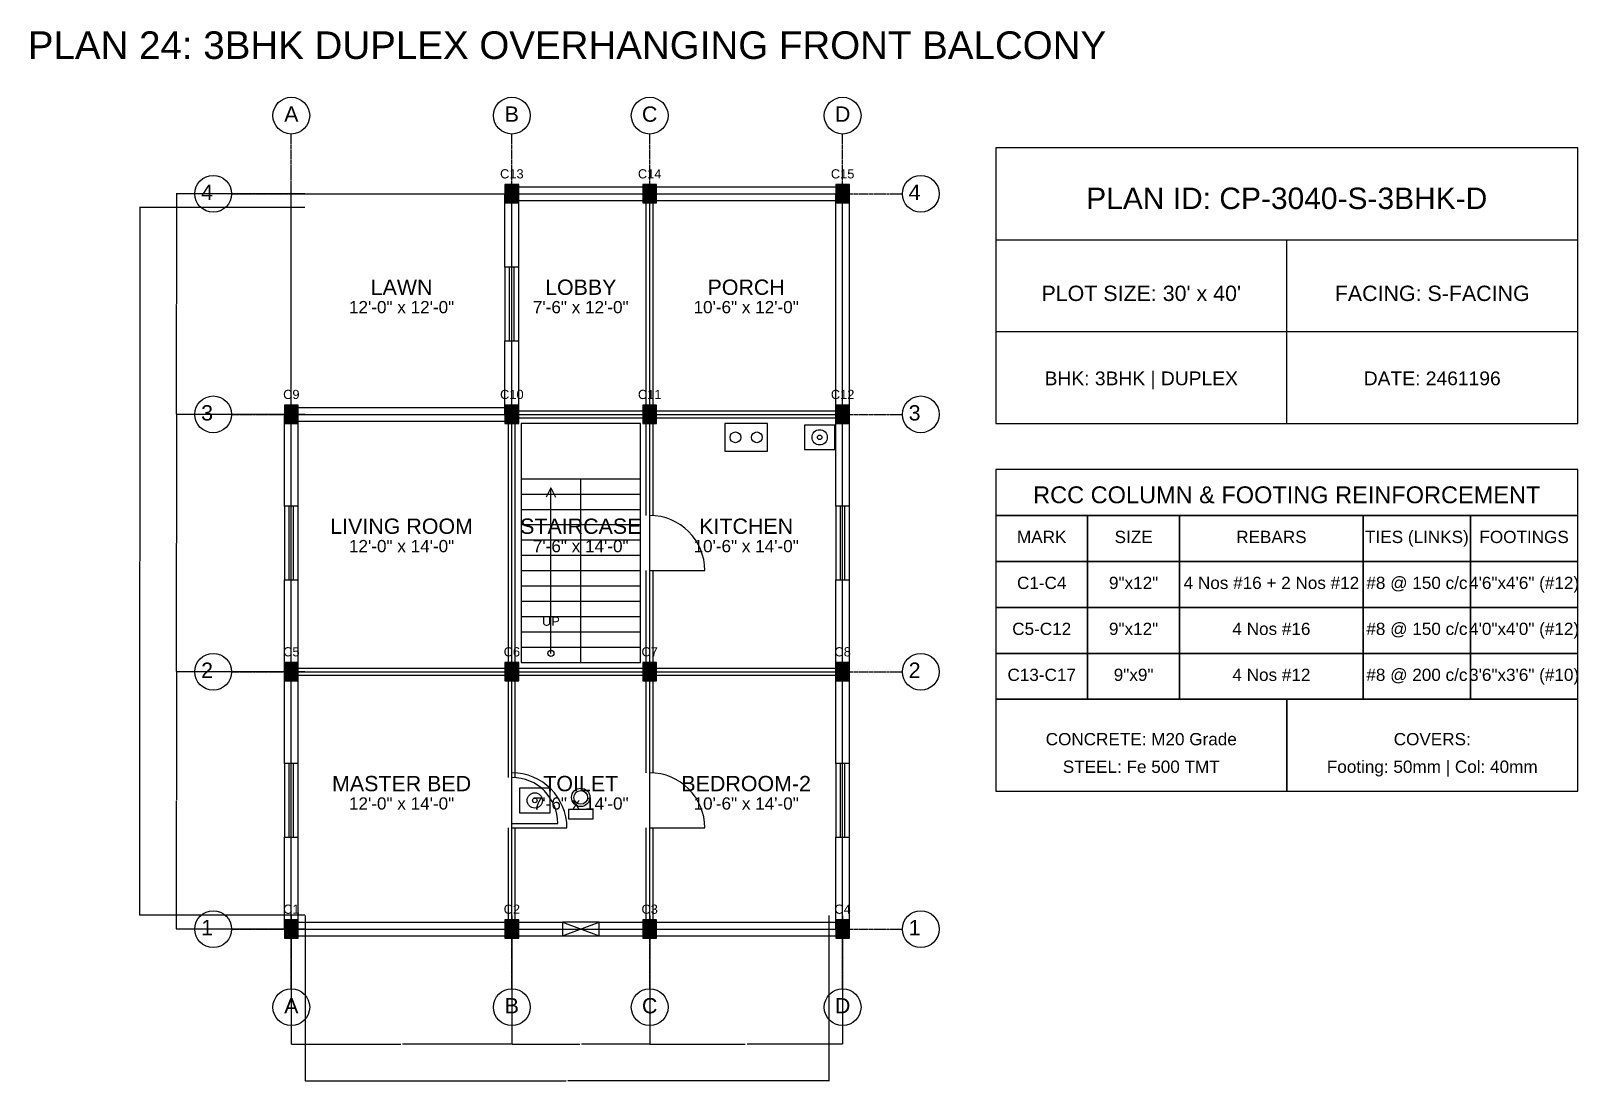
# Model space of a CAD drawing. Header units: inches. Extents: x -134 to 23580, y -99 to 23207.
# Drawn here: x 7330 to 8340, y 4901 to 5586 of the extents above; entities that cross this region are included whole.
import ezdxf
from ezdxf.enums import TextEntityAlignment as Align

# ---------------------------------------------------------------- set-up
doc = ezdxf.new("R2010")
doc.units = ezdxf.units.IN
doc.header["$MEASUREMENT"] = 0
doc.linetypes.add('CENTER', pattern=[2, 1.25, -0.25, 0.25, -0.25])
for name, color, linetype in [('A-COL-HATCH', 251, 'Continuous'), ('A-COLUMN', 1, 'Continuous'), ('A-DIM', 5, 'Continuous'), ('A-DOOR', 30, 'Continuous'), ('A-FIXTURE', 8, 'Continuous'), ('A-STAIR', 6, 'Continuous'), ('A-TEXT', 2, 'Continuous'), ('A-WALL-EXT', 7, 'Continuous'), ('A-WALL-INT', 9, 'Continuous'), ('A-WINDOW', 4, 'Continuous'), ('S-BEAM-FRAMING', 2, 'Continuous'), ('S-BUBBLE', 4, 'Continuous'), ('S-GRID-CENTER', 8, 'CENTER'), ('S-TABLE', 7, 'Continuous'), ('S-TEXT', 3, 'Continuous')]:
    doc.layers.add(name, color=color, linetype=linetype)
doc.styles.get("Standard").update_dxf_attribs({"font": 'arial.ttf'})
doc.dimstyles.get("Standard").update_dxf_attribs({"dimtxt": 0.18, "dimasz": 0.18, "dimexe": 0.18, "dimexo": 0.0625, "dimgap": 0.09, "dimtad": 0, "dimtih": 1, "dimtoh": 1, "dimdec": 4, "dimzin": 0, "dimdsep": 46, "dimtxsty": 'Standard', "dimcen": 0.09, "dimadec": 0, "dimazin": 0, "dimtfac": 1, "dimtdec": 4, "dimtofl": 0, "dimtmove": 0, "dimatfit": 3, "dimfxl": 1, "dimtolj": 1, "dimtzin": 0, "dimarcsym": 0})

msp = doc.modelspace()

# ---------------------------------------------------------------- texts
at = {"layer": 'A-TEXT'}
for s, height, p in [('PLAN 24: 3BHK DUPLEX OVERHANGING FRONT BALCONY', 18, (7680, 5568)), ('C13', 6, (7644, 5490)), ('C14', 6, (7734, 5490)), ('C15', 6, (7860, 5490)), ('PLAN ID: CP-3040-S-3BHK-D', 14, (8150, 5470)), ('LAWN', 10, (7572, 5414)), ('LOBBY', 10, (7689, 5414)), ('PORCH', 10, (7797, 5414)), ("PLOT SIZE: 30' x 40'", 10, (8055, 5410)), ('FACING: S-FACING', 10, (8245, 5410)), ('12\'-0" x 12\'-0"', 8, (7572, 5402)), ('7\'-6" x 12\'-0"', 8, (7689, 5402)), ('10\'-6" x 12\'-0"', 8, (7797, 5402)), ('BHK: 3BHK | DUPLEX', 9, (8055, 5355)), ('DATE: 2461196', 9, (8245, 5355)), ('C9', 6, (7500, 5346)), ('C10', 6, (7644, 5346)), ('C11', 6, (7734, 5346)), ('C12', 6, (7860, 5346)), ('LIVING ROOM', 10, (7572, 5258)), ('STAIRCASE', 10, (7689, 5258)), ('KITCHEN', 10, (7797, 5258)), ('12\'-0" x 14\'-0"', 8, (7572, 5246)), ('7\'-6" x 14\'-0"', 8, (7689, 5246)), ('10\'-6" x 14\'-0"', 8, (7797, 5246)), ('UP', 6, (7669.5, 5198)), ('C5', 6, (7500, 5178)), ('C6', 6, (7644, 5178)), ('C7', 6, (7734, 5178)), ('C8', 6, (7860, 5178)), ('MASTER BED', 10, (7572, 5090)), ('TOILET', 10, (7689, 5090)), ('BEDROOM-2', 10, (7797, 5090)), ('12\'-0" x 14\'-0"', 8, (7572, 5078)), ('7\'-6" x 14\'-0"', 8, (7689, 5078)), ('10\'-6" x 14\'-0"', 8, (7797, 5078)), ('C1', 6, (7500, 5010)), ('C2', 6, (7644, 5010)), ('C3', 6, (7734, 5010)), ('C4', 6, (7860, 5010))]:
    msp.add_text(s, height=height, dxfattribs=at).set_placement(p, align=Align.CENTER)
at = {"layer": 'S-TEXT'}
for s, height, p in [('A', 10, (7500, 5527)), ('B', 10, (7644, 5527)), ('C', 10, (7734, 5527)), ('D', 10, (7860, 5527)), ('4', 10, (7445, 5476)), ('4', 10, (7907, 5476)), ('3', 10, (7445, 5332)), ('3', 10, (7907, 5332)), ('RCC COLUMN & FOOTING REINFORCEMENT', 11, (8150, 5278)), ('MARK', 8, (7990, 5252)), ('SIZE', 8, (8050, 5252)), ('REBARS', 8, (8140, 5252)), ('TIES (LINKS)', 8, (8235, 5252)), ('FOOTINGS', 8, (8305, 5252)), ('C1-C4', 8, (7990, 5222)), ('9"x12"', 8, (8050, 5222)), ('4 Nos #16 + 2 Nos #12', 8, (8140, 5222)), ('#8 @ 150 c/c', 8, (8235, 5222)), ('4\'6"x4\'6" (#12)', 8, (8305, 5222)), ('C5-C12', 8, (7990, 5192)), ('9"x12"', 8, (8050, 5192)), ('4 Nos #16', 8, (8140, 5192)), ('#8 @ 150 c/c', 8, (8235, 5192)), ('4\'0"x4\'0" (#12)', 8, (8305, 5192)), ('2', 10, (7445, 5164)), ('2', 10, (7907, 5164)), ('C13-C17', 8, (7990, 5162)), ('9"x9"', 8, (8050, 5162)), ('4 Nos #12', 8, (8140, 5162)), ('#8 @ 200 c/c', 8, (8235, 5162)), ('3\'6"x3\'6" (#10)', 8, (8305, 5162)), ('CONCRETE: M20 Grade', 8, (8055, 5120)), ('COVERS:', 8, (8245, 5120)), ('STEEL: Fe 500 TMT', 8, (8055, 5102)), ('Footing: 50mm | Col: 40mm', 8, (8245, 5102)), ('1', 10, (7445, 4996)), ('1', 10, (7907, 4996)), ('A', 10, (7500, 4945)), ('B', 10, (7644, 4945)), ('C', 10, (7734, 4945)), ('D', 10, (7860, 4945))]:
    msp.add_text(s, height=height, dxfattribs=at).set_placement(p, align=Align.CENTER)

# ---------------------------------------------------------------- blocks, each defined once
blk = doc.blocks.new('*D235')
at = {"layer": 'A-DIM', "color": 0, "lineweight": -2, "transparency": 16777216}
for p, q in [((7500, 5008.9), (7500, 4924.8)), ((7644, 5008.9), (7644, 4924.8)), ((7500.2, 4925), (7571.4, 4925)), ((7643.8, 4925), (7572.6, 4925))]:
    blk.add_line(p, q, dxfattribs=at)
at = {"layer": 'A-DIM', "color": 0, "transparency": 16777216}
for points in [[(7500.2, 4925), (7500.2, 4925), (7500, 4925)], [(7643.8, 4925), (7643.8, 4925), (7644, 4925)]]:
    blk.add_solid(points, dxfattribs=at)
at = {"layer": 'Defpoints', "color": 0, "transparency": 16777216}
for p in [(7500, 5009), (7644, 5009), (7644, 4925)]:
    blk.add_point(p, dxfattribs=at)
at = {"layer": 'A-DIM', "color": 0, "transparency": 16777216, "insert": (7572, 4925), "char_height": 0.18, "attachment_point": 5}
blk.add_mtext('\\A1;144.0000', dxfattribs=at)
blk = doc.blocks.new('*D236')
at = {"layer": 'A-DIM', "color": 0, "lineweight": -2, "transparency": 16777216}
for p, q in [((7644, 5008.9), (7644, 4924.8)), ((7734, 5008.9), (7734, 4924.8)), ((7644.2, 4925), (7688.5, 4925)), ((7733.8, 4925), (7689.5, 4925))]:
    blk.add_line(p, q, dxfattribs=at)
at = {"layer": 'A-DIM', "color": 0, "transparency": 16777216}
for points in [[(7644.2, 4925), (7644.2, 4925), (7644, 4925)], [(7733.8, 4925), (7733.8, 4925), (7734, 4925)]]:
    blk.add_solid(points, dxfattribs=at)
at = {"layer": 'Defpoints', "color": 0, "transparency": 16777216}
for p in [(7644, 5009), (7734, 5009), (7734, 4925)]:
    blk.add_point(p, dxfattribs=at)
at = {"layer": 'A-DIM', "color": 0, "transparency": 16777216, "insert": (7689, 4925), "char_height": 0.18, "attachment_point": 5}
blk.add_mtext('\\A1;90.0000', dxfattribs=at)
blk = doc.blocks.new('*D237')
at = {"layer": 'A-DIM', "color": 0, "lineweight": -2, "transparency": 16777216}
for p, q in [((7734, 5008.9), (7734, 4924.8)), ((7860, 5008.9), (7860, 4924.8)), ((7734.2, 4925), (7796.4, 4925)), ((7859.8, 4925), (7797.6, 4925))]:
    blk.add_line(p, q, dxfattribs=at)
at = {"layer": 'A-DIM', "color": 0, "transparency": 16777216}
for points in [[(7734.2, 4925), (7734.2, 4925), (7734, 4925)], [(7859.8, 4925), (7859.8, 4925), (7860, 4925)]]:
    blk.add_solid(points, dxfattribs=at)
at = {"layer": 'Defpoints', "color": 0, "transparency": 16777216}
for p in [(7734, 5009), (7860, 5009), (7860, 4925)]:
    blk.add_point(p, dxfattribs=at)
at = {"layer": 'A-DIM', "color": 0, "transparency": 16777216, "insert": (7797, 4925), "char_height": 0.18, "attachment_point": 5}
blk.add_mtext('\\A1;126.0000', dxfattribs=at)
blk = doc.blocks.new('*D238')
at = {"layer": 'A-DIM', "color": 0, "lineweight": -2, "transparency": 16777216}
for p, q in [((7509, 5008.9), (7509, 4900.8)), ((7851, 5008.9), (7851, 4900.8)), ((7509.2, 4901), (7679.4, 4901)), ((7850.8, 4901), (7680.6, 4901))]:
    blk.add_line(p, q, dxfattribs=at)
at = {"layer": 'A-DIM', "color": 0, "transparency": 16777216}
for points in [[(7509.2, 4901), (7509.2, 4901), (7509, 4901)], [(7850.8, 4901), (7850.8, 4901), (7851, 4901)]]:
    blk.add_solid(points, dxfattribs=at)
at = {"layer": 'Defpoints', "color": 0, "transparency": 16777216}
for p in [(7509, 5009), (7851, 5009), (7851, 4901)]:
    blk.add_point(p, dxfattribs=at)
at = {"layer": 'A-DIM', "color": 0, "transparency": 16777216, "insert": (7680, 4901), "char_height": 0.18, "attachment_point": 5}
blk.add_mtext('\\A1;342.0000', dxfattribs=at)
blk = doc.blocks.new('*D239')
at = {"layer": 'A-DIM', "color": 0, "lineweight": -2, "transparency": 16777216}
for p, q in [((7508.9, 5168), (7424.8, 5168)), ((7425, 5167.8), (7425, 5084.2)), ((7425, 5000.2), (7425, 5083.8)), ((7508.9, 5000), (7424.8, 5000))]:
    blk.add_line(p, q, dxfattribs=at)
at = {"layer": 'A-DIM', "color": 0, "transparency": 16777216}
for points in [[(7425, 5167.8), (7425, 5167.8), (7425, 5168)], [(7425, 5000.2), (7425, 5000.2), (7425, 5000)]]:
    blk.add_solid(points, dxfattribs=at)
at = {"layer": 'Defpoints', "color": 0, "transparency": 16777216}
for p in [(7425, 5168), (7509, 5168), (7509, 5000)]:
    blk.add_point(p, dxfattribs=at)
at = {"layer": 'A-DIM', "color": 0, "transparency": 16777216, "insert": (7425, 5084), "char_height": 0.18, "attachment_point": 5}
blk.add_mtext('\\A1;168.0000', dxfattribs=at)
blk = doc.blocks.new('*D240')
at = {"layer": 'A-DIM', "color": 0, "lineweight": -2, "transparency": 16777216}
for p, q in [((7508.9, 5336), (7424.8, 5336)), ((7425, 5335.8), (7425, 5252.2)), ((7425, 5168.2), (7425, 5251.8)), ((7508.9, 5168), (7424.8, 5168))]:
    blk.add_line(p, q, dxfattribs=at)
at = {"layer": 'A-DIM', "color": 0, "transparency": 16777216}
for points in [[(7425, 5335.8), (7425, 5335.8), (7425, 5336)], [(7425, 5168.2), (7425, 5168.2), (7425, 5168)]]:
    blk.add_solid(points, dxfattribs=at)
at = {"layer": 'Defpoints', "color": 0, "transparency": 16777216}
for p in [(7425, 5336), (7509, 5336), (7509, 5168)]:
    blk.add_point(p, dxfattribs=at)
at = {"layer": 'A-DIM', "color": 0, "transparency": 16777216, "insert": (7425, 5252), "char_height": 0.18, "attachment_point": 5}
blk.add_mtext('\\A1;168.0000', dxfattribs=at)
blk = doc.blocks.new('*D241')
at = {"layer": 'A-DIM', "color": 0, "lineweight": -2, "transparency": 16777216}
for p, q in [((7508.9, 5480), (7424.8, 5480)), ((7425, 5479.8), (7425, 5408.2)), ((7425, 5336.2), (7425, 5407.8)), ((7508.9, 5336), (7424.8, 5336))]:
    blk.add_line(p, q, dxfattribs=at)
at = {"layer": 'A-DIM', "color": 0, "transparency": 16777216}
for points in [[(7425, 5479.8), (7425, 5479.8), (7425, 5480)], [(7425, 5336.2), (7425, 5336.2), (7425, 5336)]]:
    blk.add_solid(points, dxfattribs=at)
at = {"layer": 'Defpoints', "color": 0, "transparency": 16777216}
for p in [(7425, 5480), (7509, 5480), (7509, 5336)]:
    blk.add_point(p, dxfattribs=at)
at = {"layer": 'A-DIM', "color": 0, "transparency": 16777216, "insert": (7425, 5408), "char_height": 0.18, "attachment_point": 5}
blk.add_mtext('\\A1;144.0000', dxfattribs=at)
blk = doc.blocks.new('*D242')
at = {"layer": 'A-DIM', "color": 0, "lineweight": -2, "transparency": 16777216}
for p, q in [((7508.9, 5471), (7400.8, 5471)), ((7401, 5470.8), (7401, 5240.2)), ((7401, 5009.2), (7401, 5239.8)), ((7508.9, 5009), (7400.8, 5009))]:
    blk.add_line(p, q, dxfattribs=at)
at = {"layer": 'A-DIM', "color": 0, "transparency": 16777216}
for points in [[(7401, 5470.8), (7401, 5470.8), (7401, 5471)], [(7401, 5009.2), (7401, 5009.2), (7401, 5009)]]:
    blk.add_solid(points, dxfattribs=at)
at = {"layer": 'Defpoints', "color": 0, "transparency": 16777216}
for p in [(7401, 5471), (7509, 5471), (7509, 5009)]:
    blk.add_point(p, dxfattribs=at)
at = {"layer": 'A-DIM', "color": 0, "transparency": 16777216, "insert": (7401, 5240), "char_height": 0.18, "attachment_point": 5}
blk.add_mtext('\\A1;462.0000', dxfattribs=at)

# ---------------------------------------------------------------- dimensions: what is measured, and where the dimension line sits
at = {"layer": 'A-DIM'}
for base, p1, p2, picture, middle in [((7425, 5480), (7509, 5336), (7509, 5480), '*D241', (7425, 5408)), ((7401, 5471), (7509, 5009), (7509, 5471), '*D242', (7401, 5240)), ((7425, 5336), (7509, 5168), (7509, 5336), '*D240', (7425, 5252)), ((7425, 5168), (7509, 5000), (7509, 5168), '*D239', (7425, 5084))]:
    dim = msp.add_linear_dim(base=base, p1=p1, p2=p2, angle=90, dimstyle='Standard', dxfattribs=at)
    dim.commit()
    dim.dimension.update_dxf_attribs({"geometry": picture, "text_midpoint": middle})
for base, p1, p2, picture, middle in [((7644, 4925), (7500, 5009), (7644, 5009), '*D235', (7572, 4925)), ((7851, 4901), (7509, 5009), (7851, 5009), '*D238', (7680, 4901)), ((7734, 4925), (7644, 5009), (7734, 5009), '*D236', (7689, 4925)), ((7860, 4925), (7734, 5009), (7860, 5009), '*D237', (7797, 4925))]:
    dim = msp.add_linear_dim(base=base, p1=p1, p2=p2, dimstyle='Standard', dxfattribs=at)
    dim.commit()
    dim.dimension.update_dxf_attribs({"geometry": picture, "text_midpoint": middle})

# ---------------------------------------------------------------- linework, layer by layer
at = {"layer": 'A-COL-HATCH'}
for points in [[(7639.5, 5474), (7648.5, 5474), (7639.5, 5486), (7648.5, 5486)], [(7729.5, 5474), (7738.5, 5474), (7729.5, 5486), (7738.5, 5486)], [(7855.5, 5474), (7864.5, 5474), (7855.5, 5486), (7864.5, 5486)], [(7495.5, 5330), (7504.5, 5330), (7495.5, 5342), (7504.5, 5342)], [(7639.5, 5330), (7648.5, 5330), (7639.5, 5342), (7648.5, 5342)], [(7729.5, 5330), (7738.5, 5330), (7729.5, 5342), (7738.5, 5342)], [(7855.5, 5330), (7864.5, 5330), (7855.5, 5342), (7864.5, 5342)], [(7495.5, 5162), (7504.5, 5162), (7495.5, 5174), (7504.5, 5174)], [(7639.5, 5162), (7648.5, 5162), (7639.5, 5174), (7648.5, 5174)], [(7729.5, 5162), (7738.5, 5162), (7729.5, 5174), (7738.5, 5174)], [(7855.5, 5162), (7864.5, 5162), (7855.5, 5174), (7864.5, 5174)], [(7495.5, 4994), (7504.5, 4994), (7495.5, 5006), (7504.5, 5006)], [(7639.5, 4994), (7648.5, 4994), (7639.5, 5006), (7648.5, 5006)], [(7729.5, 4994), (7738.5, 4994), (7729.5, 5006), (7738.5, 5006)], [(7855.5, 4994), (7864.5, 4994), (7855.5, 5006), (7864.5, 5006)]]:
    msp.add_solid(points, dxfattribs=at)
at = {"layer": 'A-COLUMN'}
for points in [[(7639.5, 5474), (7648.5, 5474), (7648.5, 5486), (7639.5, 5486)], [(7729.5, 5474), (7738.5, 5474), (7738.5, 5486), (7729.5, 5486)], [(7855.5, 5474), (7864.5, 5474), (7864.5, 5486), (7855.5, 5486)], [(7495.5, 5330), (7504.5, 5330), (7504.5, 5342), (7495.5, 5342)], [(7639.5, 5330), (7648.5, 5330), (7648.5, 5342), (7639.5, 5342)], [(7729.5, 5330), (7738.5, 5330), (7738.5, 5342), (7729.5, 5342)], [(7855.5, 5330), (7864.5, 5330), (7864.5, 5342), (7855.5, 5342)], [(7495.5, 5162), (7504.5, 5162), (7504.5, 5174), (7495.5, 5174)], [(7639.5, 5162), (7648.5, 5162), (7648.5, 5174), (7639.5, 5174)], [(7729.5, 5162), (7738.5, 5162), (7738.5, 5174), (7729.5, 5174)], [(7855.5, 5162), (7864.5, 5162), (7864.5, 5174), (7855.5, 5174)], [(7495.5, 4994), (7504.5, 4994), (7504.5, 5006), (7495.5, 5006)], [(7639.5, 4994), (7648.5, 4994), (7648.5, 5006), (7639.5, 5006)], [(7729.5, 4994), (7738.5, 4994), (7738.5, 5006), (7729.5, 5006)], [(7855.5, 4994), (7864.5, 4994), (7864.5, 5006), (7855.5, 5006)]]:
    msp.add_lwpolyline(points, close=True, dxfattribs=at)
at = {"layer": 'A-DOOR'}
for p, q in [((7734, 5234), (7770, 5234)), ((7644, 5069), (7674, 5069)), ((7644, 5066), (7680, 5066)), ((7734, 5066), (7770, 5066))]:
    msp.add_line(p, q, dxfattribs=at)
for centre, radius in [((7734, 5234), 36), ((7644, 5066), 36), ((7734, 5066), 36), ((7644, 5069), 30)]:
    msp.add_arc(centre, radius, 0, 90, dxfattribs=at)
at = {"layer": 'A-FIXTURE'}
for points in [[(7783, 5312), (7811, 5312), (7811, 5330), (7783, 5330)], [(7835, 5313), (7855, 5313), (7855, 5329), (7835, 5329)], [(7649, 5076), (7669, 5076), (7669, 5092), (7649, 5092)], [(7681, 5072), (7697, 5072), (7697, 5078), (7681, 5078)]]:
    msp.add_lwpolyline(points, close=True, dxfattribs=at)
for centre, radius in [((7790, 5321), 3.5), ((7804, 5321), 3.5), ((7845, 5321), 5), ((7845, 5321), 1.5), ((7689, 5086), 6), ((7659, 5084), 5), ((7659, 5084), 1.5), ((7689, 5086), 4.5)]:
    msp.add_circle(centre, radius, dxfattribs=at)
at = {"layer": 'A-STAIR'}
for p, q in [((7650, 5294), (7728, 5294)), ((7689, 5174), (7689, 5294)), ((7650, 5284), (7689, 5284)), ((7669.5, 5288), (7666.5, 5282)), ((7669.5, 5180), (7669.5, 5288)), ((7669.5, 5288), (7672.5, 5282)), ((7689, 5284), (7728, 5284)), ((7650, 5274), (7689, 5274)), ((7689, 5274), (7728, 5274)), ((7650, 5264), (7689, 5264)), ((7689, 5264), (7728, 5264)), ((7650, 5254), (7689, 5254)), ((7689, 5254), (7728, 5254)), ((7650, 5244), (7689, 5244)), ((7689, 5244), (7728, 5244)), ((7650, 5234), (7689, 5234)), ((7689, 5234), (7728, 5234)), ((7650, 5224), (7689, 5224)), ((7689, 5224), (7728, 5224)), ((7650, 5214), (7689, 5214)), ((7689, 5214), (7728, 5214)), ((7650, 5204), (7689, 5204)), ((7689, 5204), (7728, 5204)), ((7650, 5194), (7689, 5194)), ((7689, 5194), (7728, 5194)), ((7650, 5184), (7689, 5184)), ((7689, 5184), (7728, 5184))]:
    msp.add_line(p, q, dxfattribs=at)
msp.add_lwpolyline([(7650, 5174), (7728, 5174), (7728, 5330), (7650, 5330)], close=True, dxfattribs=at)
msp.add_circle((7669.5, 5180), 2, dxfattribs=at)
at = {"layer": 'A-WALL-EXT'}
for p, q in [((7639.5, 5432), (7639.5, 5480)), ((7644, 5484.5), (7734, 5484.5)), ((7648.5, 5432), (7648.5, 5480)), ((7734, 5484.5), (7860, 5484.5)), ((7855.5, 5336), (7855.5, 5480)), ((7864.5, 5336), (7864.5, 5480)), ((7644, 5475.5), (7734, 5475.5)), ((7734, 5475.5), (7860, 5475.5)), ((7960, 5450), (8340, 5450)), ((8150, 5330), (8150, 5450)), ((7960, 5390), (8340, 5390)), ((7639.5, 5336), (7639.5, 5384)), ((7648.5, 5336), (7648.5, 5384)), ((7495.5, 5276), (7495.5, 5336)), ((7500, 5340.5), (7644, 5340.5)), ((7504.5, 5276), (7504.5, 5336)), ((7855.5, 5276), (7855.5, 5336)), ((7864.5, 5276), (7864.5, 5336)), ((7500, 5331.5), (7644, 5331.5)), ((7495.5, 5168), (7495.5, 5228)), ((7504.5, 5168), (7504.5, 5228)), ((7855.5, 5168), (7855.5, 5228)), ((7864.5, 5168), (7864.5, 5228)), ((7495.5, 5108), (7495.5, 5168)), ((7504.5, 5108), (7504.5, 5168)), ((7855.5, 5108), (7855.5, 5168)), ((7864.5, 5108), (7864.5, 5168)), ((7495.5, 5000), (7495.5, 5060)), ((7504.5, 5000), (7504.5, 5060)), ((7855.5, 5000), (7855.5, 5060)), ((7864.5, 5000), (7864.5, 5060)), ((7500, 5004.5), (7644, 5004.5)), ((7644, 5004.5), (7677, 5004.5)), ((7701, 5004.5), (7734, 5004.5)), ((7734, 5004.5), (7860, 5004.5)), ((7500, 4995.5), (7644, 4995.5)), ((7644, 4995.5), (7677, 4995.5)), ((7701, 4995.5), (7734, 4995.5)), ((7734, 4995.5), (7860, 4995.5))]:
    msp.add_line(p, q, dxfattribs=at)
msp.add_lwpolyline([(7960, 5330), (8340, 5330), (8340, 5510), (7960, 5510)], close=True, dxfattribs=at)
at = {"layer": 'A-WALL-INT'}
for p, q in [((7731.75, 5336), (7731.75, 5480)), ((7736.25, 5336), (7736.25, 5480)), ((7641.75, 5168), (7641.75, 5336)), ((7644, 5338.25), (7734, 5338.25)), ((7646.25, 5168), (7646.25, 5336)), ((7731.75, 5270), (7731.75, 5336)), ((7734, 5338.25), (7860, 5338.25)), ((7736.25, 5270), (7736.25, 5336)), ((7644, 5333.75), (7734, 5333.75)), ((7734, 5333.75), (7860, 5333.75)), ((7731.75, 5168), (7731.75, 5234)), ((7736.25, 5168), (7736.25, 5234)), ((7500, 5170.25), (7644, 5170.25)), ((7500, 5165.75), (7644, 5165.75)), ((7641.75, 5099), (7641.75, 5168)), ((7644, 5170.25), (7734, 5170.25)), ((7644, 5165.75), (7734, 5165.75)), ((7646.25, 5099), (7646.25, 5168)), ((7731.75, 5102), (7731.75, 5168)), ((7734, 5170.25), (7860, 5170.25)), ((7734, 5165.75), (7860, 5165.75)), ((7736.25, 5102), (7736.25, 5168)), ((7641.75, 5000), (7641.75, 5066)), ((7646.25, 5000), (7646.25, 5066)), ((7731.75, 5000), (7731.75, 5066)), ((7736.25, 5000), (7736.25, 5066))]:
    msp.add_line(p, q, dxfattribs=at)
at = {"layer": 'A-WINDOW'}
for p, q in [((7642.5, 5384), (7642.5, 5432)), ((7645.5, 5384), (7645.5, 5432)), ((7498.5, 5228), (7498.5, 5276)), ((7501.5, 5228), (7501.5, 5276)), ((7858.5, 5228), (7858.5, 5276)), ((7861.5, 5228), (7861.5, 5276)), ((7498.5, 5060), (7498.5, 5108)), ((7501.5, 5060), (7501.5, 5108)), ((7858.5, 5060), (7858.5, 5108)), ((7861.5, 5060), (7861.5, 5108)), ((7677, 4995.5), (7701, 5004.5)), ((7677, 5004.5), (7701, 4995.5))]:
    msp.add_line(p, q, dxfattribs=at)
for points in [[(7639.5, 5384), (7648.5, 5384), (7648.5, 5432), (7639.5, 5432)], [(7495.5, 5228), (7504.5, 5228), (7504.5, 5276), (7495.5, 5276)], [(7855.5, 5228), (7864.5, 5228), (7864.5, 5276), (7855.5, 5276)], [(7495.5, 5060), (7504.5, 5060), (7504.5, 5108), (7495.5, 5108)], [(7855.5, 5060), (7864.5, 5060), (7864.5, 5108), (7855.5, 5108)], [(7677, 4995.5), (7701, 4995.5), (7701, 5004.5), (7677, 5004.5)]]:
    msp.add_lwpolyline(points, close=True, dxfattribs=at)
at = {"layer": 'S-BEAM-FRAMING'}
for p, q in [((7500, 5000), (7500, 5480)), ((7500, 5480), (7860, 5480)), ((7644, 5000), (7644, 5480)), ((7734, 5000), (7734, 5480)), ((7860, 5000), (7860, 5480)), ((7500, 5336), (7860, 5336)), ((7500, 5168), (7860, 5168)), ((7500, 5000), (7860, 5000))]:
    msp.add_line(p, q, dxfattribs=at)
at = {"layer": 'S-BUBBLE'}
for centre in [(7500, 5531), (7644, 5531), (7734, 5531), (7860, 5531), (7449, 5480), (7911, 5480), (7449, 5336), (7911, 5336), (7449, 5168), (7911, 5168), (7449, 5000), (7911, 5000), (7500, 4949), (7644, 4949), (7734, 4949), (7860, 4949)]:
    msp.add_circle(centre, 12, dxfattribs=at)
at = {"layer": 'S-GRID-CENTER'}
for p, q in [((7500, 4961), (7500, 5519)), ((7644, 4961), (7644, 5519)), ((7734, 4961), (7734, 5519)), ((7860, 4961), (7860, 5519)), ((7461, 5480), (7899, 5480)), ((7461, 5336), (7899, 5336)), ((7461, 5168), (7899, 5168)), ((7461, 5000), (7899, 5000))]:
    msp.add_line(p, q, dxfattribs=at)
at = {"layer": 'S-TABLE'}
for points in [[(7960, 5270), (8340, 5270), (8340, 5300), (7960, 5300)], [(7960, 5240), (8020, 5240), (8020, 5270), (7960, 5270)], [(8020, 5240), (8080, 5240), (8080, 5270), (8020, 5270)], [(8080, 5240), (8200, 5240), (8200, 5270), (8080, 5270)], [(8200, 5240), (8270, 5240), (8270, 5270), (8200, 5270)], [(8270, 5240), (8340, 5240), (8340, 5270), (8270, 5270)], [(7960, 5210), (8020, 5210), (8020, 5240), (7960, 5240)], [(8020, 5210), (8080, 5210), (8080, 5240), (8020, 5240)], [(8080, 5210), (8200, 5210), (8200, 5240), (8080, 5240)], [(8200, 5210), (8270, 5210), (8270, 5240), (8200, 5240)], [(8270, 5210), (8340, 5210), (8340, 5240), (8270, 5240)], [(7960, 5180), (8020, 5180), (8020, 5210), (7960, 5210)], [(8020, 5180), (8080, 5180), (8080, 5210), (8020, 5210)], [(8080, 5180), (8200, 5180), (8200, 5210), (8080, 5210)], [(8200, 5180), (8270, 5180), (8270, 5210), (8200, 5210)], [(8270, 5180), (8340, 5180), (8340, 5210), (8270, 5210)], [(7960, 5150), (8020, 5150), (8020, 5180), (7960, 5180)], [(8020, 5150), (8080, 5150), (8080, 5180), (8020, 5180)], [(8080, 5150), (8200, 5150), (8200, 5180), (8080, 5180)], [(8200, 5150), (8270, 5150), (8270, 5180), (8200, 5180)], [(8270, 5150), (8340, 5150), (8340, 5180), (8270, 5180)], [(7960, 5090), (8150, 5090), (8150, 5150), (7960, 5150)], [(8150, 5090), (8340, 5090), (8340, 5150), (8150, 5150)]]:
    msp.add_lwpolyline(points, close=True, dxfattribs=at)

msp.set_redraw_order([(e.dxf.handle, doc.entitydb.next_handle()) for e in msp.query("TEXT MTEXT ATTDEF DIMENSION ARC_DIMENSION")])  # texts and dimensions are drawn at this point

doc.saveas('drawing.dxf')
